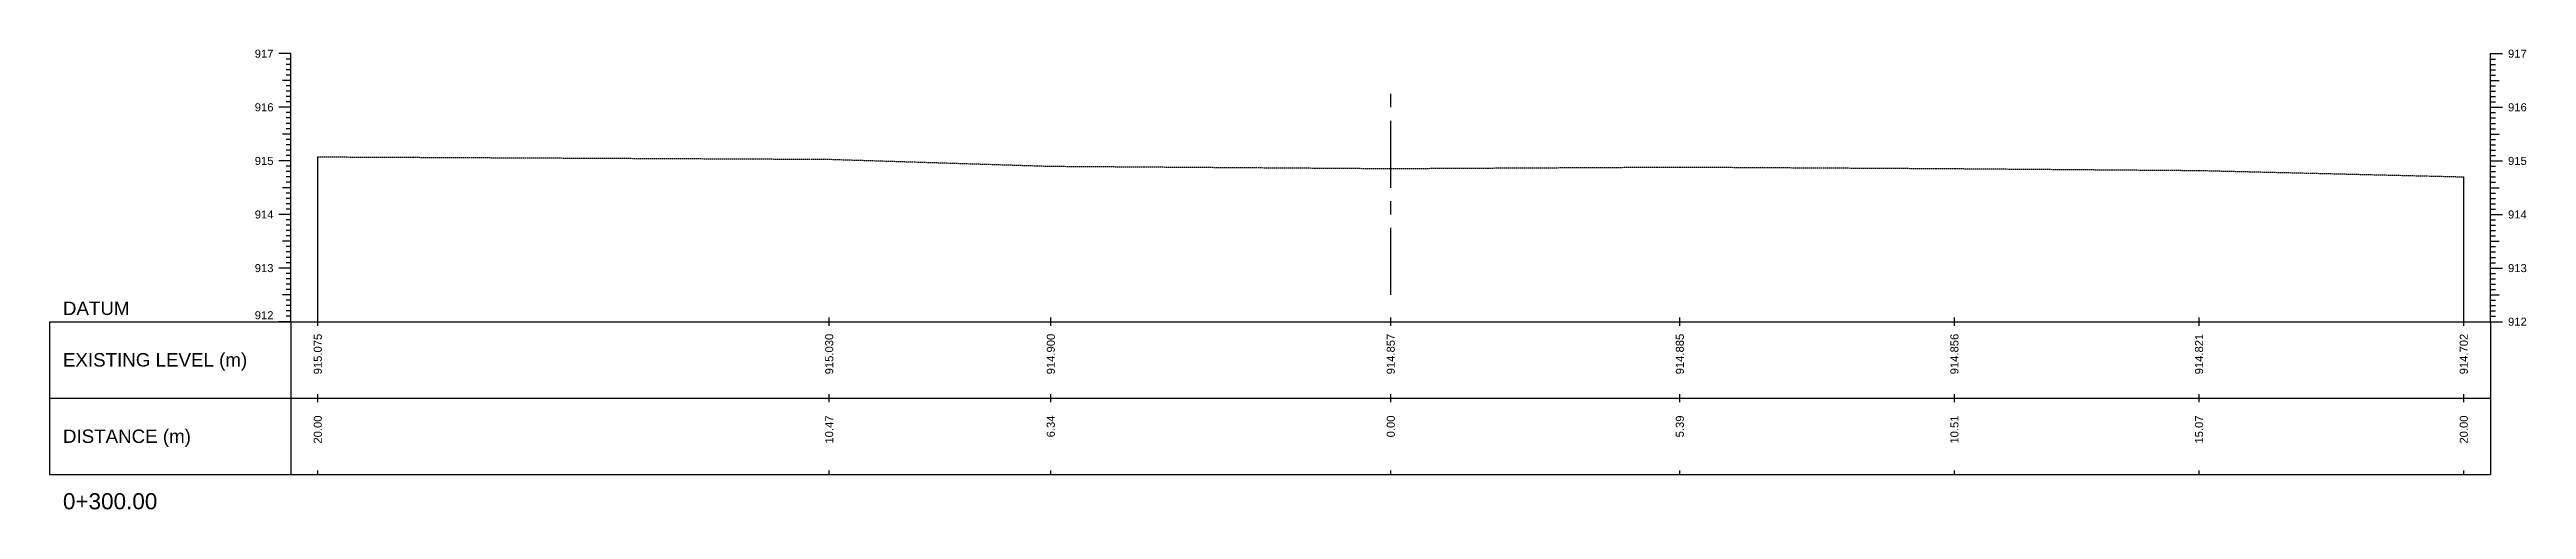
# Model space of a CAD drawing. Header units: millimetres. Extents: x 1478788 to 1486142, y 824439 to 831516.
# Drawn here: x 1483637.5 to 1484099.2, y 825814.2 to 825900 of the extents above; entities that cross this region are included whole.
import ezdxf
from ezdxf.enums import TextEntityAlignment as Align

# ---------------------------------------------------------------- set-up
doc = ezdxf.new("R2010")
doc.units = ezdxf.units.MM
doc.linetypes.add('CENTER', pattern=[2, 1.25, -0.25, 0.25, -0.25])
doc.linetypes.add('HIDDEN', pattern=[0.375, 0.25, -0.125])
for name, color, linetype in [('CL', 6, 'CENTER'), ('CS_Drawing', 7, 'Continuous'), ('GL', 3, 'HIDDEN')]:
    doc.layers.add(name, color=color, linetype=linetype)
doc.styles.get("Standard").update_dxf_attribs({"font": 'arial.ttf'})

msp = doc.modelspace()

# ---------------------------------------------------------------- texts
at = {"layer": 'CS_Drawing'}
for s, p in [('917', (1483679.25, 825899.27)), ('916', (1483679.25, 825889.27)), ('915', (1483679.25, 825879.27)), ('914', (1483679.25, 825869.27)), ('913', (1483679.25, 825859.27))]:
    msp.add_text(s, height=1.5, dxfattribs=at).set_placement(p, align=Align.MIDDLE_RIGHT)
for s, height, p in [('917', 1.5, (1484095.75, 825899.27)), ('916', 1.5, (1484095.75, 825889.27)), ('915', 1.5, (1484095.75, 825879.27)), ('914', 1.5, (1484095.75, 825869.27)), ('913', 1.5, (1484095.75, 825859.27)), ('DATUM', 2.5, (1483640, 825851.77)), ('912', 1.5, (1484095.75, 825849.27)), ('912', 1.5, (1484095.75, 825849.27)), ('EXISTING LEVEL (m)', 2.5, (1483640, 825842.15)), ('DISTANCE (m)', 2.5, (1483640, 825827.9)), ('0+300.00', 3, (1483640, 825815.77))]:
    msp.add_text(s, height=height, dxfattribs=at).set_placement(p, align=Align.MIDDLE_LEFT)
msp.add_text('912', height=1.5, dxfattribs=at).set_placement((1483679.25, 825849.72), align=Align.RIGHT)
for s, p in [('915.075', (1483687.5, 825847.02)), ('915.030', (1483782.83, 825847.02)), ('914.900', (1483824.13, 825847.02)), ('914.857', (1483887.5, 825847.02)), ('914.885', (1483941.38, 825847.02)), ('914.856', (1483992.56, 825847.02)), ('914.821', (1484038.16, 825847.02)), ('914.702', (1484087.5, 825847.02)), ('20.00', (1483687.5, 825831.77)), ('10.47', (1483782.83, 825831.77)), ('6.34', (1483824.13, 825831.77)), ('0.00', (1483887.5, 825831.77)), ('5.39', (1483941.38, 825831.77)), ('10.51', (1483992.56, 825831.77)), ('15.07', (1484038.16, 825831.77)), ('20.00', (1484087.5, 825831.77))]:
    msp.add_text(s, height=1.5, rotation=90, dxfattribs=at).set_placement(p, align=Align.MIDDLE_RIGHT)

# ---------------------------------------------------------------- linework, layer by layer
at = {"layer": 'CL', "ltscale": 10}
msp.add_line((1483887.5, 825854.27), (1483887.5, 825894.27), dxfattribs=at)
at = {"layer": 'CS_Drawing'}
for p, q in [((1483682.5, 825899.27), (1483680.25, 825899.27)), ((1483682.5, 825899.27), (1483680.93, 825899.27)), ((1483682.5, 825899.27), (1483681.6, 825899.27)), ((1483682.5, 825898.27), (1483681.6, 825898.27)), ((1483682.5, 825849.27), (1483682.5, 825899.27)), ((1484092.5, 825899.27), (1484094.75, 825899.27)), ((1484092.5, 825899.27), (1484094.08, 825899.27)), ((1484092.5, 825899.27), (1484093.4, 825899.27)), ((1484092.5, 825849.27), (1484092.5, 825899.27)), ((1484092.5, 825898.27), (1484093.4, 825898.27)), ((1483682.5, 825894.27), (1483680.93, 825894.27)), ((1483682.5, 825897.27), (1483681.6, 825897.27)), ((1483682.5, 825896.27), (1483681.6, 825896.27)), ((1483682.5, 825895.27), (1483681.6, 825895.27)), ((1483682.5, 825894.27), (1483681.6, 825894.27)), ((1484092.5, 825897.27), (1484093.4, 825897.27)), ((1484092.5, 825896.27), (1484093.4, 825896.27)), ((1484092.5, 825895.27), (1484093.4, 825895.27)), ((1484092.5, 825894.27), (1484094.08, 825894.27)), ((1484092.5, 825894.27), (1484093.4, 825894.27)), ((1483682.5, 825889.27), (1483680.25, 825889.27)), ((1483682.5, 825889.27), (1483680.93, 825889.27)), ((1483682.5, 825893.27), (1483681.6, 825893.27)), ((1483682.5, 825892.27), (1483681.6, 825892.27)), ((1483682.5, 825891.27), (1483681.6, 825891.27)), ((1483682.5, 825890.27), (1483681.6, 825890.27)), ((1483682.5, 825889.27), (1483681.6, 825889.27)), ((1484092.5, 825893.27), (1484093.4, 825893.27)), ((1484092.5, 825892.27), (1484093.4, 825892.27)), ((1484092.5, 825891.27), (1484093.4, 825891.27)), ((1484092.5, 825890.27), (1484093.4, 825890.27)), ((1484092.5, 825889.27), (1484094.75, 825889.27)), ((1484092.5, 825889.27), (1484094.08, 825889.27)), ((1484092.5, 825889.27), (1484093.4, 825889.27)), ((1483682.5, 825884.27), (1483680.93, 825884.27)), ((1483682.5, 825888.27), (1483681.6, 825888.27)), ((1483682.5, 825887.27), (1483681.6, 825887.27)), ((1483682.5, 825886.27), (1483681.6, 825886.27)), ((1483682.5, 825885.27), (1483681.6, 825885.27)), ((1483682.5, 825884.27), (1483681.6, 825884.27)), ((1484092.5, 825888.27), (1484093.4, 825888.27)), ((1484092.5, 825887.27), (1484093.4, 825887.27)), ((1484092.5, 825886.27), (1484093.4, 825886.27)), ((1484092.5, 825885.27), (1484093.4, 825885.27)), ((1484092.5, 825884.27), (1484094.08, 825884.27)), ((1484092.5, 825884.27), (1484093.4, 825884.27)), ((1483682.5, 825883.27), (1483681.6, 825883.27)), ((1483682.5, 825882.27), (1483681.6, 825882.27)), ((1483682.5, 825881.27), (1483681.6, 825881.27)), ((1483682.5, 825880.27), (1483681.6, 825880.27)), ((1483687.5, 825849.27), (1483687.5, 825880.02)), ((1484092.5, 825883.27), (1484093.4, 825883.27)), ((1484092.5, 825882.27), (1484093.4, 825882.27)), ((1484092.5, 825881.27), (1484093.4, 825881.27)), ((1484092.5, 825880.27), (1484093.4, 825880.27)), ((1483682.5, 825879.27), (1483680.25, 825879.27)), ((1483682.5, 825879.27), (1483680.93, 825879.27)), ((1483682.5, 825879.27), (1483681.6, 825879.27)), ((1483682.5, 825878.27), (1483681.6, 825878.27)), ((1483682.5, 825877.27), (1483681.6, 825877.27)), ((1483682.5, 825876.27), (1483681.6, 825876.27)), ((1483682.5, 825875.27), (1483681.6, 825875.27)), ((1484087.5, 825849.27), (1484087.5, 825876.29)), ((1484092.5, 825879.27), (1484094.75, 825879.27)), ((1484092.5, 825879.27), (1484094.08, 825879.27)), ((1484092.5, 825879.27), (1484093.4, 825879.27)), ((1484092.5, 825878.27), (1484093.4, 825878.27)), ((1484092.5, 825877.27), (1484093.4, 825877.27)), ((1484092.5, 825876.27), (1484093.4, 825876.27)), ((1484092.5, 825875.27), (1484093.4, 825875.27)), ((1483682.5, 825874.27), (1483680.93, 825874.27)), ((1483682.5, 825874.27), (1483681.6, 825874.27)), ((1483682.5, 825873.27), (1483681.6, 825873.27)), ((1483682.5, 825872.27), (1483681.6, 825872.27)), ((1483682.5, 825871.27), (1483681.6, 825871.27)), ((1484092.5, 825874.27), (1484094.08, 825874.27)), ((1484092.5, 825874.27), (1484093.4, 825874.27)), ((1484092.5, 825873.27), (1484093.4, 825873.27)), ((1484092.5, 825872.27), (1484093.4, 825872.27)), ((1484092.5, 825871.27), (1484093.4, 825871.27)), ((1483682.5, 825869.27), (1483680.25, 825869.27)), ((1483682.5, 825869.27), (1483680.93, 825869.27)), ((1483682.5, 825870.27), (1483681.6, 825870.27)), ((1483682.5, 825869.27), (1483681.6, 825869.27)), ((1483682.5, 825868.27), (1483681.6, 825868.27)), ((1483682.5, 825867.27), (1483681.6, 825867.27)), ((1483682.5, 825866.27), (1483681.6, 825866.27)), ((1484092.5, 825870.27), (1484093.4, 825870.27)), ((1484092.5, 825869.27), (1484094.75, 825869.27)), ((1484092.5, 825869.27), (1484094.08, 825869.27)), ((1484092.5, 825869.27), (1484093.4, 825869.27)), ((1484092.5, 825868.27), (1484093.4, 825868.27)), ((1484092.5, 825867.27), (1484093.4, 825867.27)), ((1484092.5, 825866.27), (1484093.4, 825866.27)), ((1483682.5, 825864.27), (1483680.93, 825864.27)), ((1483682.5, 825865.27), (1483681.6, 825865.27)), ((1483682.5, 825864.27), (1483681.6, 825864.27)), ((1483682.5, 825863.27), (1483681.6, 825863.27)), ((1483682.5, 825862.27), (1483681.6, 825862.27)), ((1483682.5, 825861.27), (1483681.6, 825861.27)), ((1484092.5, 825865.27), (1484093.4, 825865.27)), ((1484092.5, 825864.27), (1484094.08, 825864.27)), ((1484092.5, 825864.27), (1484093.4, 825864.27)), ((1484092.5, 825863.27), (1484093.4, 825863.27)), ((1484092.5, 825862.27), (1484093.4, 825862.27)), ((1484092.5, 825861.27), (1484093.4, 825861.27)), ((1483682.5, 825859.27), (1483680.25, 825859.27)), ((1483682.5, 825859.27), (1483680.93, 825859.27)), ((1483682.5, 825860.27), (1483681.6, 825860.27)), ((1483682.5, 825859.27), (1483681.6, 825859.27)), ((1483682.5, 825858.27), (1483681.6, 825858.27)), ((1483682.5, 825857.27), (1483681.6, 825857.27)), ((1484092.5, 825860.27), (1484093.4, 825860.27)), ((1484092.5, 825859.27), (1484094.75, 825859.27)), ((1484092.5, 825859.27), (1484094.08, 825859.27)), ((1484092.5, 825859.27), (1484093.4, 825859.27)), ((1484092.5, 825858.27), (1484093.4, 825858.27)), ((1484092.5, 825857.27), (1484093.4, 825857.27)), ((1483682.5, 825854.27), (1483680.93, 825854.27)), ((1483682.5, 825856.27), (1483681.6, 825856.27)), ((1483682.5, 825855.27), (1483681.6, 825855.27)), ((1483682.5, 825854.27), (1483681.6, 825854.27)), ((1483682.5, 825853.27), (1483681.6, 825853.27)), ((1483682.5, 825852.27), (1483681.6, 825852.27)), ((1484092.5, 825856.27), (1484093.4, 825856.27)), ((1484092.5, 825855.27), (1484093.4, 825855.27)), ((1484092.5, 825854.27), (1484094.08, 825854.27)), ((1484092.5, 825854.27), (1484093.4, 825854.27)), ((1484092.5, 825853.27), (1484093.4, 825853.27)), ((1484092.5, 825852.27), (1484093.4, 825852.27)), ((1483637.5, 825849.27), (1483682.5, 825849.27)), ((1483637.5, 825849.27), (1483637.5, 825820.77)), ((1483682.5, 825849.27), (1483680.25, 825849.27)), ((1483682.5, 825849.27), (1483680.93, 825849.27)), ((1483682.5, 825851.27), (1483681.6, 825851.27)), ((1483682.5, 825850.27), (1483681.6, 825850.27)), ((1483682.5, 825849.27), (1483681.6, 825849.27)), ((1483682.5, 825849.27), (1484092.5, 825849.27)), ((1483682.5, 825849.27), (1483682.5, 825820.77)), ((1483687.5, 825848.52), (1483687.5, 825850.02)), ((1483782.83, 825848.52), (1483782.83, 825850.02)), ((1483824.13, 825848.52), (1483824.13, 825850.02)), ((1483887.5, 825848.52), (1483887.5, 825850.02)), ((1483941.38, 825848.52), (1483941.38, 825850.02)), ((1483992.56, 825848.52), (1483992.56, 825850.02)), ((1484038.16, 825848.52), (1484038.16, 825850.02)), ((1484087.5, 825848.52), (1484087.5, 825850.02)), ((1484092.5, 825851.27), (1484093.4, 825851.27)), ((1484092.5, 825850.27), (1484093.4, 825850.27)), ((1484092.5, 825849.27), (1484094.75, 825849.27)), ((1484092.5, 825849.27), (1484094.08, 825849.27)), ((1484092.5, 825849.27), (1484093.4, 825849.27)), ((1484092.5, 825849.27), (1484092.5, 825820.77)), ((1483637.5, 825835.02), (1483682.5, 825835.02)), ((1483682.5, 825835.02), (1484092.5, 825835.02)), ((1483682.5, 825835.02), (1484092.5, 825835.02)), ((1483687.5, 825834.27), (1483687.5, 825835.77)), ((1483782.83, 825834.27), (1483782.83, 825835.77)), ((1483824.13, 825834.27), (1483824.13, 825835.77)), ((1483887.5, 825834.27), (1483887.5, 825835.77)), ((1483941.38, 825834.27), (1483941.38, 825835.77)), ((1483992.56, 825834.27), (1483992.56, 825835.77)), ((1484038.16, 825834.27), (1484038.16, 825835.77)), ((1484087.5, 825834.27), (1484087.5, 825835.77)), ((1483637.5, 825820.77), (1483682.5, 825820.77)), ((1483682.5, 825820.77), (1484092.5, 825820.77)), ((1483687.5, 825820.77), (1483687.5, 825821.52)), ((1483782.83, 825820.77), (1483782.83, 825821.52)), ((1483824.13, 825820.77), (1483824.13, 825821.52)), ((1483887.5, 825820.77), (1483887.5, 825821.52)), ((1483941.38, 825820.77), (1483941.38, 825821.52)), ((1483992.56, 825820.77), (1483992.56, 825821.52)), ((1484038.16, 825820.77), (1484038.16, 825821.52)), ((1484087.5, 825820.77), (1484087.5, 825821.52))]:
    msp.add_line(p, q, dxfattribs=at)
at = {"layer": 'GL'}
msp.add_lwpolyline([(1483687.5, 825880.02), (1483782.83, 825879.57), (1483824.13, 825878.27), (1483887.5, 825877.84), (1483941.38, 825878.12), (1483992.56, 825877.83), (1484038.16, 825877.48), (1484087.5, 825876.29)], dxfattribs=at)

msp.set_redraw_order([(e.dxf.handle, doc.entitydb.next_handle()) for e in msp.query("TEXT MTEXT ATTDEF DIMENSION ARC_DIMENSION")])  # texts and dimensions are drawn at this point

doc.saveas('drawing.dxf')
